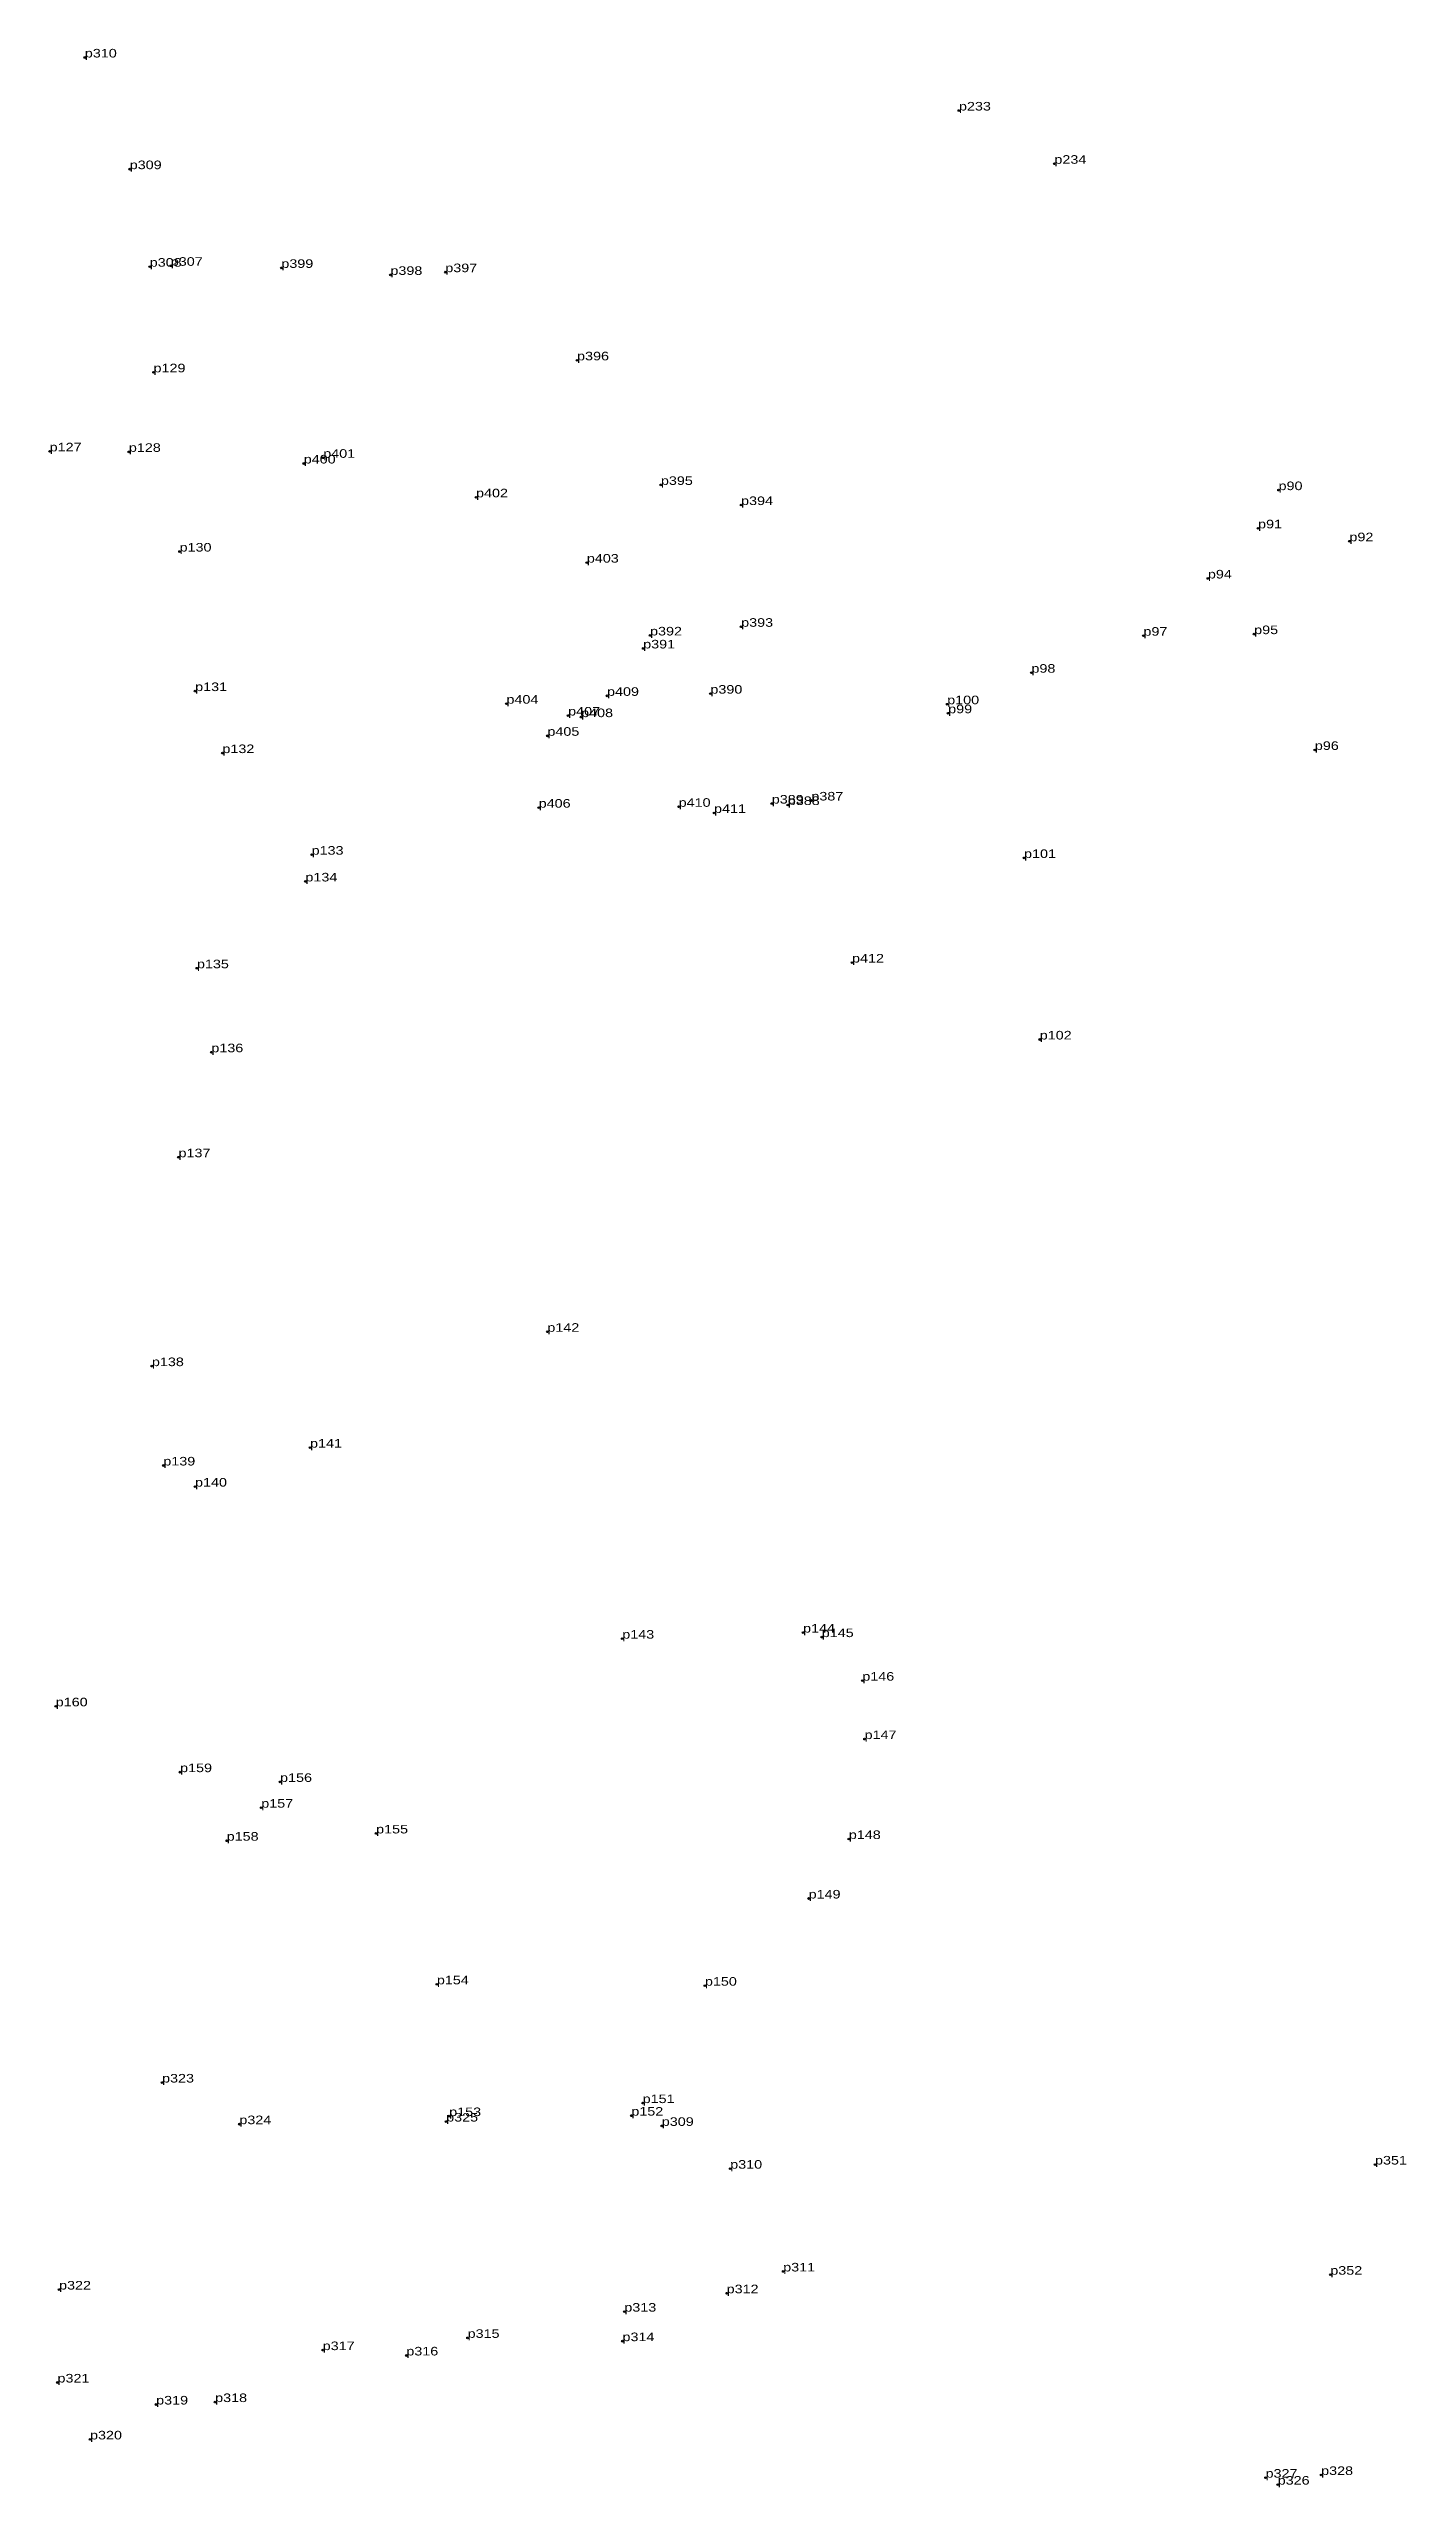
# Model space of a CAD drawing. Header units: metres. Extents: x 543607 to 546308, y 1834524 to 1839461.
# Drawn here: x 544336 to 544620, y 1837764 to 1838275 of the extents above; entities that cross this region are included whole.
import ezdxf

# ---------------------------------------------------------------- set-up
doc = ezdxf.new("R2010")
doc.units = ezdxf.units.M
doc.header["$LTSCALE"] = 0.72
doc.header["$PDMODE"] = 32
doc.header["$PDSIZE"] = 0.36
doc.layers.add('12', color=7, linetype='Continuous')
doc.layers.add('7', color=7, linetype='Continuous')

msp = doc.modelspace()

# ---------------------------------------------------------------- texts
at = {"layer": '12', "width": 1.25}
for s, p in [('p310', (544343.22, 1838272.92)), ('p310', (544343.22, 1838272.92)), ('p233', (544526.46, 1838261.8)), ('p233', (544526.46, 1838261.8)), ('p309', (544352.63, 1838249.51)), ('p309', (544352.63, 1838249.51)), ('p234', (544546.47, 1838250.64)), ('p234', (544546.47, 1838250.64)), ('p308', (544356.83, 1838229.06)), ('p308', (544356.83, 1838229.06)), ('p307', (544361.24, 1838229.25)), ('p307', (544361.24, 1838229.25)), ('p399', (544384.41, 1838228.81)), ('p399', (544384.41, 1838228.81)), ('p398', (544407.28, 1838227.34)), ('p398', (544407.28, 1838227.34)), ('p397', (544418.78, 1838227.91)), ('p397', (544418.78, 1838227.91)), ('p129', (544357.62, 1838206.92)), ('p129', (544357.62, 1838206.92)), ('p396', (544446.41, 1838209.43)), ('p396', (544446.41, 1838209.43)), ('p127', (544335.84, 1838190.34)), ('p127', (544335.84, 1838190.34)), ('p128', (544352.45, 1838190.24)), ('p128', (544352.45, 1838190.24)), ('p400', (544389.11, 1838187.8)), ('p400', (544389.11, 1838187.8)), ('p401', (544393.2, 1838189)), ('p401', (544393.2, 1838189)), ('p402', (544425.23, 1838180.71)), ('p402', (544425.23, 1838180.71)), ('p395', (544463.98, 1838183.31)), ('p395', (544463.98, 1838183.31)), ('p90', (544593.46, 1838182.22)), ('p90', (544593.46, 1838182.22)), ('p394', (544480.79, 1838179.09)), ('p394', (544480.79, 1838179.09)), ('p91', (544589.17, 1838174.21)), ('p91', (544589.17, 1838174.21)), ('p92', (544608.32, 1838171.5)), ('p92', (544608.32, 1838171.5)), ('p130', (544363.08, 1838169.34)), ('p130', (544363.08, 1838169.34)), ('p403', (544448.46, 1838167.02)), ('p403', (544448.46, 1838167.02)), ('p94', (544578.65, 1838163.7)), ('p94', (544578.65, 1838163.7)), ('p392', (544461.71, 1838151.75)), ('p392', (544461.71, 1838151.75)), ('p393', (544480.81, 1838153.57)), ('p393', (544480.81, 1838153.57)), ('p97', (544565.14, 1838151.7)), ('p97', (544565.14, 1838151.7)), ('p95', (544588.35, 1838152.03)), ('p95', (544588.35, 1838152.03)), ('p391', (544460.27, 1838149.03)), ('p391', (544460.27, 1838149.03)), ('p131', (544366.35, 1838140.09)), ('p131', (544366.35, 1838140.09)), ('p98', (544541.66, 1838143.94)), ('p98', (544541.66, 1838143.94)), ('p404', (544431.61, 1838137.45)), ('p404', (544431.61, 1838137.45)), ('p407', (544444.54, 1838134.96)), ('p407', (544444.54, 1838134.96)), ('p409', (544452.69, 1838139.09)), ('p409', (544452.69, 1838139.09)), ('p390', (544474.36, 1838139.55)), ('p390', (544474.36, 1838139.55)), ('p100', (544524, 1838137.33)), ('p100', (544524, 1838137.33)), ('p99', (544524.2, 1838135.44)), ('p99', (544524.2, 1838135.44)), ('p405', (544440.19, 1838130.72)), ('p405', (544440.19, 1838130.72)), ('p408', (544447.26, 1838134.63)), ('p408', (544447.26, 1838134.63)), ('p132', (544372.06, 1838127.09)), ('p132', (544372.06, 1838127.09)), ('p96', (544601.07, 1838127.75)), ('p96', (544601.07, 1838127.75)), ('p406', (544438.36, 1838115.65)), ('p406', (544438.36, 1838115.65)), ('p410', (544467.7, 1838115.83)), ('p410', (544467.7, 1838115.83)), ('p411', (544475.12, 1838114.54)), ('p411', (544475.12, 1838114.54)), ('p389', (544487.23, 1838116.5)), ('p389', (544487.23, 1838116.5)), ('p388', (544490.59, 1838116.2)), ('p388', (544490.59, 1838116.2)), ('p387', (544495.52, 1838117.15)), ('p387', (544495.52, 1838117.15)), ('p133', (544390.76, 1838105.79)), ('p133', (544390.76, 1838105.79)), ('p101', (544540.11, 1838105.1)), ('p101', (544540.11, 1838105.1)), ('p134', (544389.46, 1838100.18)), ('p134', (544389.46, 1838100.18)), ('p135', (544366.72, 1838081.98)), ('p135', (544366.72, 1838081.98)), ('p412', (544504.05, 1838083.18)), ('p412', (544504.05, 1838083.18)), ('p136', (544369.74, 1838064.37)), ('p136', (544369.74, 1838064.37)), ('p102', (544543.4, 1838067.05)), ('p102', (544543.4, 1838067.05)), ('p137', (544362.86, 1838042.36)), ('p137', (544362.86, 1838042.36)), ('p142', (544440.17, 1838005.77)), ('p142', (544440.17, 1838005.77)), ('p138', (544357.28, 1837998.57)), ('p138', (544357.28, 1837998.57)), ('p141', (544390.43, 1837981.49)), ('p141', (544390.43, 1837981.49)), ('p139', (544359.67, 1837977.74)), ('p139', (544359.67, 1837977.74)), ('p140', (544366.32, 1837973.31)), ('p140', (544366.32, 1837973.31)), ('p143', (544455.88, 1837941.44)), ('p143', (544455.88, 1837941.44)), ('p144', (544493.79, 1837942.71)), ('p144', (544493.79, 1837942.71)), ('p145', (544497.7, 1837941.76)), ('p145', (544497.7, 1837941.76)), ('p146', (544506.2, 1837932.63)), ('p146', (544506.2, 1837932.63)), ('p160', (544337.12, 1837927.25)), ('p160', (544337.12, 1837927.25)), ('p147', (544506.68, 1837920.38)), ('p147', (544506.68, 1837920.38)), ('p159', (544363.19, 1837913.45)), ('p159', (544363.19, 1837913.45)), ('p156', (544384.15, 1837911.4)), ('p156', (544384.15, 1837911.4)), ('p157', (544380.2, 1837906)), ('p157', (544380.2, 1837906)), ('p155', (544404.28, 1837900.6)), ('p155', (544404.28, 1837900.6)), ('p158', (544372.95, 1837899.08)), ('p158', (544372.95, 1837899.08)), ('p148', (544503.38, 1837899.43)), ('p148', (544503.38, 1837899.43)), ('p149', (544494.95, 1837886.96)), ('p149', (544494.95, 1837886.96)), ('p154', (544417.02, 1837868.97)), ('p154', (544417.02, 1837868.97)), ('p150', (544473.21, 1837868.68)), ('p150', (544473.21, 1837868.68)), ('p323', (544359.41, 1837848.38)), ('p323', (544359.41, 1837848.38)), ('p151', (544460.15, 1837844.07)), ('p151', (544460.15, 1837844.07)), ('p324', (544375.61, 1837839.65)), ('p324', (544375.61, 1837839.65)), ('p325', (544418.97, 1837840.2)), ('p325', (544418.97, 1837840.2)), ('p153', (544419.6, 1837841.34)), ('p153', (544419.6, 1837841.34)), ('p152', (544457.78, 1837841.44)), ('p152', (544457.78, 1837841.44)), ('p309', (544464.17, 1837839.29)), ('p309', (544464.17, 1837839.29)), ('p310', (544478.51, 1837830.32)), ('p310', (544478.51, 1837830.32)), ('p351', (544613.68, 1837831.19)), ('p351', (544613.68, 1837831.19)), ('p311', (544489.62, 1837808.77)), ('p311', (544489.62, 1837808.77)), ('p352', (544604.31, 1837808.09)), ('p352', (544604.31, 1837808.09)), ('p322', (544337.82, 1837804.98)), ('p322', (544337.82, 1837804.98)), ('p312', (544477.76, 1837804.2)), ('p312', (544477.76, 1837804.2)), ('p313', (544456.31, 1837800.35)), ('p313', (544456.31, 1837800.35)), ('p317', (544393.08, 1837792.28)), ('p317', (544393.08, 1837792.28)), ('p315', (544423.46, 1837794.85)), ('p315', (544423.46, 1837794.85)), ('p314', (544455.93, 1837794.16)), ('p314', (544455.93, 1837794.16)), ('p316', (544410.61, 1837791.16)), ('p316', (544410.61, 1837791.16)), ('p321', (544337.49, 1837785.49)), ('p321', (544337.49, 1837785.49)), ('p319', (544358.17, 1837780.88)), ('p319', (544358.17, 1837780.88)), ('p318', (544370.54, 1837781.39)), ('p318', (544370.54, 1837781.39)), ('p320', (544344.31, 1837773.56)), ('p320', (544344.31, 1837773.56)), ('p327', (544590.74, 1837765.54)), ('p327', (544590.74, 1837765.54)), ('p326', (544593.28, 1837764.08)), ('p326', (544593.28, 1837764.08)), ('p328', (544602.39, 1837766.11)), ('p328', (544602.39, 1837766.11))]:
    msp.add_text(s, height=1.8, dxfattribs=at).set_placement(p)

# ---------------------------------------------------------------- linework, layer by layer
at = {"layer": '7'}
for p in [(544343.22, 1838272.92), (544526.46, 1838261.8), (544352.63, 1838249.51), (544546.47, 1838250.64), (544356.83, 1838229.06), (544361.24, 1838229.25), (544384.41, 1838228.81), (544407.28, 1838227.34), (544418.78, 1838227.91), (544446.41, 1838209.43), (544357.62, 1838206.92), (544357.63, 1838206.91), (544335.84, 1838190.35), (544335.84, 1838190.34), (544352.45, 1838190.24), (544389.11, 1838187.81), (544389.11, 1838187.8), (544393.2, 1838189), (544463.98, 1838183.31), (544425.23, 1838180.71), (544480.79, 1838179.09), (544593.46, 1838182.22), (544589.17, 1838174.21), (544363.08, 1838169.34), (544448.46, 1838167.02), (544608.32, 1838171.5), (544578.65, 1838163.7), (544461.71, 1838151.75), (544480.81, 1838153.57), (544565.14, 1838151.7), (544588.35, 1838152.03), (544460.27, 1838149.03), (544541.66, 1838143.94), (544366.35, 1838140.09), (544431.61, 1838137.45), (544452.69, 1838139.09), (544474.36, 1838139.55), (544524, 1838137.33), (544444.54, 1838134.96), (544447.26, 1838134.63), (544524.2, 1838135.44), (544372.06, 1838127.09), (544440.19, 1838130.72), (544440.19, 1838130.71), (544601.07, 1838127.75), (544487.23, 1838116.5), (544490.59, 1838116.2), (544495.52, 1838117.15), (544438.36, 1838115.65), (544467.7, 1838115.83), (544475.12, 1838114.54), (544390.76, 1838105.79), (544540.11, 1838105.11), (544540.11, 1838105.1), (544389.46, 1838100.18), (544366.72, 1838081.98), (544366.72, 1838081.97), (544504.05, 1838083.18), (544543.39, 1838067.05), (544543.4, 1838067.05), (544369.74, 1838064.37), (544369.75, 1838064.37), (544362.86, 1838042.36), (544440.17, 1838005.77), (544357.28, 1837998.57), (544390.43, 1837981.49), (544359.67, 1837977.74), (544366.32, 1837973.31), (544493.79, 1837942.71), (544455.88, 1837941.44), (544497.7, 1837941.76), (544506.2, 1837932.63), (544337.12, 1837927.25), (544506.68, 1837920.38), (544363.19, 1837913.45), (544384.15, 1837911.4), (544384.15, 1837911.39), (544380.2, 1837906), (544372.95, 1837899.08), (544372.95, 1837899.07), (544404.28, 1837900.6), (544503.38, 1837899.43), (544494.95, 1837886.96), (544417.02, 1837868.97), (544473.21, 1837868.68), (544359.41, 1837848.38), (544418.97, 1837840.2), (544419.6, 1837841.34), (544457.78, 1837841.44), (544457.79, 1837841.44), (544460.15, 1837844.07), (544375.61, 1837839.65), (544464.17, 1837839.29), (544478.51, 1837830.32), (544613.68, 1837831.19), (544337.82, 1837804.98), (544477.76, 1837804.2), (544489.62, 1837808.77), (544604.31, 1837808.09), (544456.31, 1837800.35), (544423.46, 1837794.85), (544455.93, 1837794.16), (544393.08, 1837792.28), (544410.61, 1837791.16), (544410.61, 1837791.15), (544337.49, 1837785.49), (544358.17, 1837780.89), (544358.17, 1837780.88), (544370.54, 1837781.39), (544344.31, 1837773.56), (544344.31, 1837773.55), (544590.74, 1837765.54), (544593.28, 1837764.08), (544602.39, 1837766.11)]:
    msp.add_point(p, dxfattribs=at)

msp.set_redraw_order([(e.dxf.handle, doc.entitydb.next_handle()) for e in msp.query("TEXT MTEXT ATTDEF DIMENSION ARC_DIMENSION")])  # texts and dimensions are drawn at this point

doc.saveas('drawing.dxf')
